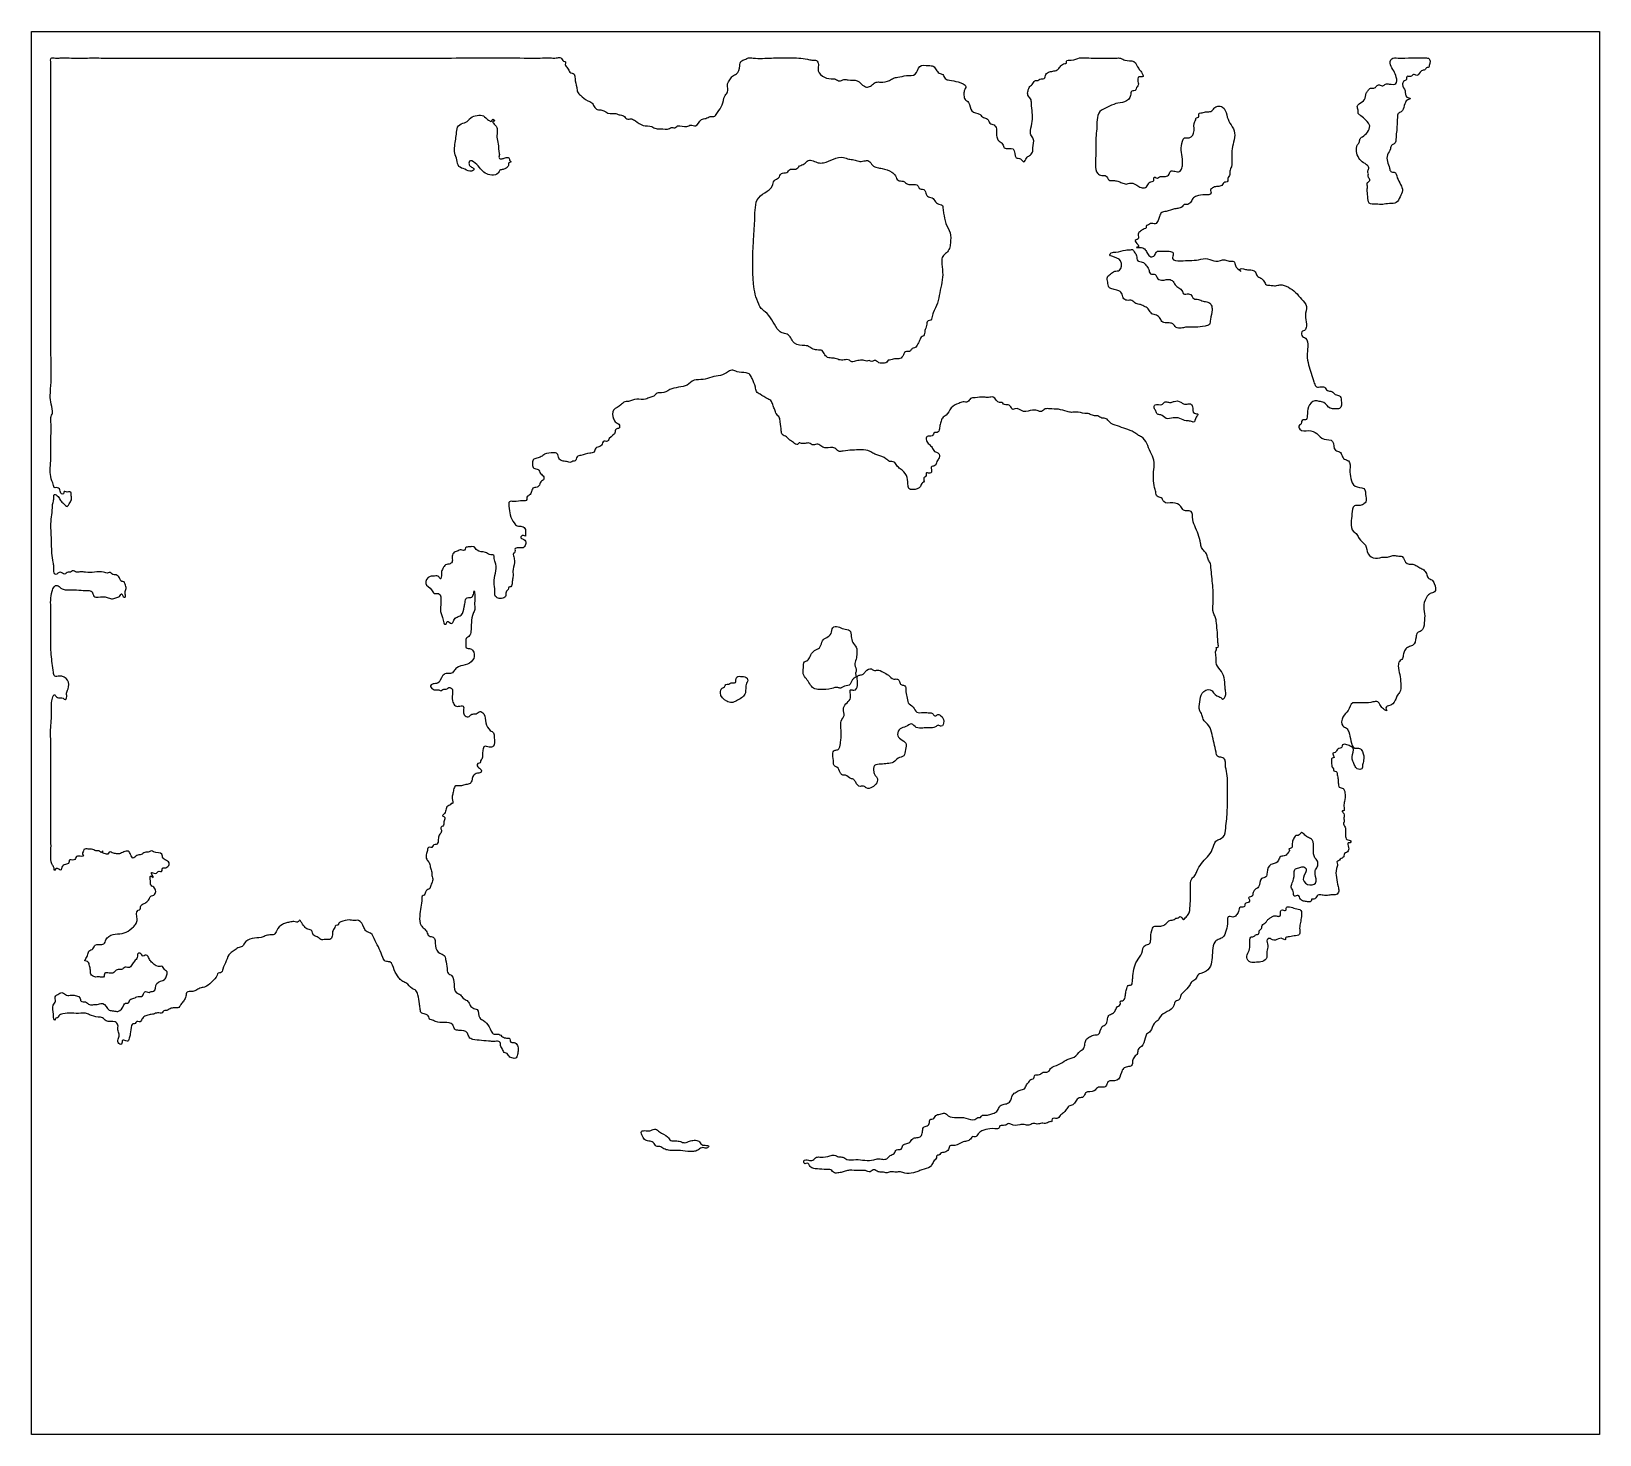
# Model space of a CAD drawing. Header units: millimetres. Extents: x 0 to 1900, y -800 to 900.
import ezdxf

# ---------------------------------------------------------------- set-up
doc = ezdxf.new("R2010")
doc.units = ezdxf.units.MM
doc.layers.get('0').update_dxf_attribs({"linetype": 'CONTINUOUS'})

msp = doc.modelspace()

# ---------------------------------------------------------------- linework, layer by layer
msp.add_lwpolyline([(1900, -800), (0, -800), (0, 900), (1900, 900)], close=True)
for points, knots in [([(972.9, -482.8), (974.5, -483.6), (978.7, -482.6), (983.6, -482.1), (988.6, -479.7), (996, -479.6), (1003.3, -480.4), (1010.5, -479.5), (1016.4, -483), (1020.8, -477.2), (1025.7, -482.5), (1031.2, -481.5), (1036.7, -483.5), (1041.8, -480.8), (1047.4, -482.7), (1053, -480.9), (1060, -484.5), (1066.8, -483.1), (1074.1, -481.5), (1080.1, -477.8), (1088.6, -477.7), (1091.6, -471.4), (1094, -467.5), (1097.1, -465), (1096.2, -461.4), (1099.9, -461.8), (1102, -458.3), (1106.8, -458.2), (1111.9, -455.1), (1111.6, -448.8), (1121.8, -450.6), (1126.8, -445), (1134.7, -444.7), (1138.1, -441.7), (1139.9, -438.4), (1144.7, -440.1), (1147.8, -433), (1156.3, -430), (1164.6, -428.8), (1173, -430), (1172.9, -425.2), (1177.7, -425.6), (1180.9, -425.2), (1184, -422.3), (1189.4, -426.2), (1195.7, -424.9), (1202.9, -423.7), (1208.7, -426.4), (1212.8, -421.9), (1218.8, -424.5), (1224.1, -422.2), (1229.6, -423.7), (1234.1, -420), (1236.7, -421.5), (1236.1, -415.3), (1243.2, -418.6), (1246.2, -413.1), (1250.6, -410.5), (1253.6, -406.4), (1256.6, -401.5), (1264.2, -401), (1266.5, -390.9), (1275.3, -392.2), (1277, -382.5), (1287.2, -386.5), (1291.1, -378.6), (1297.1, -379.2), (1302.7, -379), (1303.8, -369.2), (1317.2, -373.9), (1319.8, -363), (1322.7, -355.9), (1327.6, -354.3), (1334.2, -353.7), (1333.8, -347.1), (1335.7, -341.9), (1341.1, -338.9), (1339.6, -332.7), (1347.3, -329.3), (1349.1, -321.6), (1350.4, -314.4), (1358.2, -311), (1357.8, -302.2), (1365.3, -298.8), (1367.6, -291.9), (1376.4, -287.6), (1384.4, -282.9), (1385.1, -274.1), (1391.8, -273.9), (1391.8, -267.7), (1397.3, -262.6), (1402.6, -257.7), (1405.5, -251), (1411.4, -248.8), (1412.3, -242.6), (1420.1, -240.6), (1428.4, -235.6), (1430.6, -224.6), (1430.8, -213.8), (1432.2, -203.9), (1437.3, -200), (1445.2, -198.1), (1447.7, -188.4), (1449.6, -181), (1448.6, -170.7), (1456, -173.9), (1459.9, -171.2), (1462.8, -166.5), (1463.3, -159.6), (1470.8, -161.8), (1469.7, -156.8), (1472.5, -155.4), (1475.6, -155.6), (1476.1, -152.1), (1473.7, -149.1), (1477.2, -148.5), (1479.7, -147.4), (1480, -143.3), (1482, -139.3), (1489.2, -136.4), (1487.2, -125.6), (1496.7, -125.3), (1497.1, -116.9), (1499.3, -108.7), (1507.5, -108.4), (1511.2, -104.6), (1512.7, -98.5), (1519.7, -99.7), (1522.3, -95), (1524.8, -92.5), (1522.4, -89.9), (1527.3, -89.8), (1527.6, -85.5), (1527.5, -81.1), (1530, -77), (1531.6, -73.8), (1536.2, -75), (1539, -68.3), (1543, -74.5), (1546.8, -76.5), (1554.5, -80.1), (1552.8, -90.7), (1553.3, -100.2), (1558.8, -104.6), (1559.1, -111.6), (1555.3, -115.3), (1555.1, -122.5), (1559.1, -133.7), (1545, -135.3), (1537.9, -125.3), (1547.7, -115.5), (1540, -111), (1535.7, -113.6), (1529.6, -114.4), (1530.3, -123.5), (1528.5, -129.6), (1525.3, -137.2), (1529.5, -141.2), (1528.8, -150.4), (1535.7, -144.3), (1537, -152.5), (1542.6, -154.1), (1546.3, -154.4), (1551.4, -154.7), (1550.3, -150.2), (1554.1, -152.2), (1556.9, -148.8), (1559.2, -145.1), (1565.4, -146.8), (1570.5, -147.1), (1575.6, -145.6), (1581.2, -146.8), (1584.7, -141.6), (1582.5, -134.1), (1581, -125.5), (1580, -115.6), (1583.1, -110.4), (1581.1, -105.8), (1584.5, -104.5), (1587, -101.5), (1590.4, -100.7), (1589.8, -95.7), (1595.1, -94.6), (1597, -89.1), (1593.3, -82.1), (1598.4, -83.7), (1599.5, -79.2), (1592, -80.5), (1592.4, -73.3), (1592.2, -68.2), (1592.2, -63.6), (1588.7, -60.1), (1591.6, -57.2), (1589, -52.6), (1591.9, -49.2), (1586.8, -43.6), (1591.5, -45.7), (1589.7, -37.6), (1591.5, -31.8), (1592.2, -24.4), (1590, -16.2), (1583.4, -16.9), (1583.5, -9.9), (1583.1, -4.7), (1582, -0.2), (1581.3, 4.1), (1577.4, 3.2), (1577.9, 7.2), (1575, 9), (1575.7, 13.9), (1574.1, 20), (1579.3, 19.5), (1577.1, 23.7), (1575.9, 26), (1581.2, 26.3), (1581.8, 31.7), (1588.1, 31.4), (1588.1, 36.2), (1592.3, 36.5), (1596.4, 34.8), (1604.4, 31.2), (1599.2, 22.5), (1600.9, 15.7), (1603.4, 10.6), (1605.3, 5.9), (1613.4, 5.4), (1612.2, 11.5), (1615.2, 18.2), (1613.8, 26.1), (1609.7, 32.5), (1600.7, 30.2), (1598.7, 41.2), (1596.9, 49.5), (1593.7, 56.5), (1586.1, 58.3), (1588, 71.2), (1596.4, 75.7), (1598.4, 87.5), (1606.4, 86.4), (1613.6, 86.7), (1620.9, 86.3), (1628.1, 88.5), (1632.2, 88), (1635.3, 81.5), (1637.7, 79), (1643.1, 76.2), (1641, 78.8), (1641.1, 82.2), (1647.3, 83.2), (1652.6, 87.7), (1653.7, 95.1), (1659.8, 99.8), (1659.1, 110.3), (1658.2, 120.8), (1655.5, 129), (1656.7, 137.6), (1662.1, 139.3), (1661.9, 146), (1664.2, 151), (1667.9, 154.6), (1676, 155.8), (1677.4, 164.1), (1678.2, 172.3), (1686.5, 173.2), (1687.7, 184.1), (1688.5, 194.4), (1685.7, 205.5), (1689.9, 214.7), (1694.3, 219.4), (1702.8, 220.6), (1700.5, 229.7), (1697.3, 236.1), (1691.3, 237.1), (1690.7, 243.4), (1687.1, 247.9), (1682.1, 250.1), (1677.4, 253.3), (1672.6, 254.9), (1664, 254.2), (1663.3, 264.9), (1655, 264), (1649.4, 266), (1644.5, 262.5), (1637.1, 263.8), (1628.4, 260.2), (1617.4, 266), (1618.4, 279), (1608.4, 283.2), (1606.6, 291.2), (1599.5, 294.3), (1598.5, 305.3), (1600.1, 314.5), (1600.4, 326.5), (1608.7, 324.9), (1613.9, 327), (1618.1, 330.6), (1616, 338.5), (1617.1, 348.4), (1601.6, 346.8), (1598.5, 358.6), (1596.8, 368.2), (1598.8, 379.9), (1590, 381.3), (1588, 385.6), (1585.7, 391.6), (1576.7, 391.4), (1579.6, 406.8), (1564.8, 403.9), (1557.9, 413.8), (1547.9, 417.4), (1537, 414.8), (1534.8, 422.8), (1539, 424.3), (1538.6, 427.8), (1540.5, 429.7), (1545.4, 428.5), (1546, 436.8), (1546, 444.7), (1552.9, 453.9), (1560.4, 451.4), (1567.9, 451.1), (1571.5, 442.5), (1579.1, 443), (1587.6, 441.9), (1587.5, 451.5), (1585.8, 459.6), (1579.1, 459.1), (1576.2, 465), (1569.5, 463.6), (1567.2, 470.4), (1560.7, 468.9), (1555.6, 469), (1553.2, 477.8), (1550.3, 485.5), (1547.2, 496.1), (1544.9, 507.1), (1546.8, 517.4), (1546.4, 528.5), (1538.1, 530.3), (1538.5, 537.6), (1542.8, 537.1), (1544.7, 541), (1545.4, 547.1), (1541.9, 555.8), (1547, 567.5), (1538.6, 575.5), (1532.1, 584.2), (1523.1, 590.2), (1514.4, 594.1), (1507.3, 591.3), (1502.1, 592.7), (1495.6, 591.8), (1493.5, 597.6), (1489.6, 601.6), (1484.5, 603.1), (1483.3, 609.6), (1477.5, 611.6), (1471.7, 610.7), (1468.5, 613.1), (1462.5, 612.2), (1467.5, 607.3), (1460.8, 613.1), (1458.5, 615.5), (1457.9, 622.6), (1450.9, 620.8), (1444.4, 624.9), (1434.8, 619), (1425.3, 626.4), (1414.2, 622.7), (1403, 622.4), (1393.7, 622.1), (1380, 622), (1384.9, 631), (1380.2, 634.1), (1374.1, 633.6), (1369.1, 633.7), (1362.2, 634.2), (1361.9, 627.8), (1355.6, 625.9), (1352.3, 630.6), (1349.4, 636), (1346.3, 638.5), (1335.3, 638.2), (1345, 638.7), (1333.7, 647.3), (1342.9, 647.4), (1339.7, 655), (1343.8, 657.7), (1347.2, 660.6), (1351.2, 661.5), (1350.2, 665.6), (1353.9, 665.2), (1356.3, 668.3), (1362.4, 665.3), (1365.2, 671.1), (1366.8, 675.7), (1368.7, 681.4), (1376.8, 681.8), (1383.3, 685), (1390.3, 685.4), (1395, 687.4), (1396.3, 691), (1400.9, 689.6), (1405, 692.3), (1406.6, 698.2), (1412.9, 701.2), (1420, 702.6), (1427.4, 701.4), (1429.9, 704.2), (1427.1, 708.1), (1432.8, 711.6), (1436.6, 712.1), (1443.3, 712.4), (1444.4, 717.9), (1449.1, 716.9), (1449.9, 720.5), (1449.3, 723.2), (1452.8, 725.8), (1451.4, 730.8), (1455.1, 737.5), (1454, 746.9), (1454.5, 758), (1457.2, 768.4), (1458.9, 779.9), (1451.3, 788.7), (1448.1, 798.6), (1445.8, 808.3), (1437.3, 810), (1432.7, 807.2), (1429.7, 802), (1423.4, 803.2), (1419.7, 801.2), (1414.9, 801.4), (1414.1, 799.1), (1414.9, 795.3), (1410.5, 795.8), (1411, 792.7), (1407.4, 788.9), (1410.3, 779.8), (1405.5, 769.5), (1396.3, 772.2), (1393.8, 765.2), (1392.1, 756), (1394.7, 747.2), (1394.9, 739.7), (1394.4, 734.4), (1391.3, 728.9), (1385.7, 730.6), (1378.9, 731.7), (1378.7, 724.7), (1372.2, 723.8), (1367.4, 724.7), (1364.6, 721.6), (1361, 723.6), (1359.7, 723.3), (1360.7, 717.3), (1353.6, 718.9), (1352.9, 711.9), (1346.9, 709.6), (1340.1, 712.7), (1333.8, 717.9), (1326.1, 714.2), (1321.4, 716.6), (1316.2, 718.5), (1310.9, 719.8), (1304.7, 718.6), (1303, 726.3), (1296.7, 724.6), (1289.7, 728.3), (1288.7, 738.4), (1289.5, 749.1), (1289.9, 760.2), (1289.1, 771.2), (1291.3, 782), (1290.6, 792.6), (1293.1, 804.2), (1304.2, 807.7), (1313.4, 813.4), (1324.8, 813.2), (1332.4, 819.8), (1331.8, 828.9), (1338.5, 827.3), (1338.4, 832.2), (1341.9, 834.3), (1340.4, 839), (1340.4, 846.7), (1348.9, 843.2), (1344.8, 851.3), (1340.2, 855.6), (1337.4, 866), (1325.9, 863.3), (1319.9, 868.1), (1312.2, 867.4), (1299.5, 868), (1285.2, 867.1), (1269.2, 868.8), (1263.3, 864.6), (1252.6, 865.5), (1255.1, 860.8), (1250.9, 861.2), (1246.8, 858.6), (1244.1, 853.4), (1238.9, 851.8), (1233.6, 851.4), (1228.1, 848.5), (1228.2, 841.4), (1222.5, 843.3), (1219.7, 840), (1215.3, 841.5), (1214, 836.1), (1209, 833.5), (1207.4, 828), (1206.4, 822.3), (1211.4, 818.5), (1211.7, 806.8), (1214.3, 794.4), (1210.5, 782), (1210.2, 774.5), (1216, 768.5), (1212.9, 760.8), (1213.6, 753.3), (1209.2, 749.1), (1205.3, 747.6), (1202.7, 739.3), (1198.8, 746.9), (1189.9, 745.3), (1193.4, 762.3), (1177.6, 755.4), (1177.6, 764.2), (1172.2, 766.6), (1169.6, 770.8), (1169, 776.5), (1169.9, 782), (1166.8, 787.5), (1160.5, 787.7), (1159.3, 795), (1152.8, 794.8), (1148.8, 801.8), (1136.4, 800.9), (1138.2, 813.7), (1130.4, 817), (1129.8, 822.6), (1129.6, 828.1), (1134.7, 835.1), (1121.9, 839.3), (1114.5, 840.5), (1106.3, 841.8), (1104.9, 848.7), (1099.3, 848.7), (1096.1, 853.5), (1093, 858.5), (1085.2, 858.4), (1074.7, 860.4), (1072.5, 845.2), (1059.8, 847.3), (1051.4, 844.3), (1044.3, 843.8), (1038.3, 839), (1030.7, 838.2), (1023.4, 839.1), (1019, 835.5), (1014.3, 831.9), (1007.4, 833.3), (1001.3, 842.4), (991.2, 840.2), (984.4, 842.8), (978.9, 838.4), (974.4, 842.9), (967, 842.2), (957.7, 844.7), (951.8, 852.7), (954.4, 859.9), (951.8, 866), (945.5, 864.7), (938.6, 867), (929.7, 867.9), (915, 867.6), (896.3, 868.2), (880.7, 866.6), (868.4, 868.6), (864.9, 865.5), (858.8, 864.5), (858.1, 856.2), (856.9, 848.7), (848.7, 846.3), (846.7, 841.3), (842.7, 836.8), (843.9, 831.3), (843.5, 825.2), (838.2, 820.4), (838.5, 810.1), (831.8, 803.7), (828.6, 796.3), (822.1, 797.4), (817.5, 794.1), (809.3, 794), (807.5, 783.2), (798.4, 787.7), (792.9, 782.3), (783.7, 788.2), (779.7, 782.1), (775.4, 784.2), (771, 780.3), (764.1, 782.5), (756.6, 781.4), (750.5, 786.3), (740.6, 784.6), (733.2, 790.5), (727.3, 794.7), (720.9, 792.7), (717.9, 798.5), (711.9, 798.6), (707, 801.3), (698.9, 799.1), (693.4, 805.5), (685.3, 804.4), (681.5, 809), (679.7, 814.2), (671.8, 816.2), (666.6, 821.3), (661.2, 826.3), (660.7, 834.2), (658.2, 840.5), (658.9, 849.1), (651.4, 849.6), (650.5, 856), (645.8, 858.3), (647.9, 863.6), (643.3, 863.5), (642.3, 869.4), (635.5, 867.3), (628.6, 868), (615.5, 867.6), (589.9, 867.8), (553.4, 867.8), (494.4, 867.7), (420.9, 867.7), (332.7, 867.7), (259.1, 867.7), (200.3, 867.7), (156.2, 867.7), (119.4, 867.7), (90, 867.7), (67.8, 867.8), (49.7, 867.5), (36.3, 868.1), (29.8, 867.2), (22.4, 869.2), (23.9, 861.3), (23.4, 855), (23.7, 841.4), (23.5, 823.4), (23.6, 801.2), (23.6, 771.9), (23.6, 735.1), (23.6, 691), (23.5, 632.1), (23.8, 573.3), (23.2, 514.5), (24.8, 477.6), (21.8, 452), (27.1, 439), (22.9, 432.4), (24.7, 421.1), (22.9, 404.6), (24.4, 382.9), (21.4, 363.3), (26, 353.4), (27.3, 346.8), (31.5, 347.7), (35.5, 345.2), (34.9, 339.3), (39.6, 339), (39, 344), (42.3, 341.4), (44.7, 342.4), (48.5, 342.1), (47.9, 337.9), (49.6, 333.2), (46.4, 329.3), (43.7, 322.5), (39.1, 328.2), (34.9, 331.5), (33.3, 336.3), (26.5, 341.2), (27.7, 332.8), (25.6, 328.4), (25.4, 320.8), (24.5, 311.8), (23.2, 300.8), (24.7, 286.1), (24.3, 271.4), (26, 258.6), (27.7, 251.5), (26.4, 245.6), (29.6, 239.9), (34.7, 247.2), (40.7, 240.1), (43.4, 246.1), (47.8, 243.9), (50.3, 248.2), (54.7, 243.4), (60.1, 246.2), (70.9, 242.6), (82.1, 247.2), (92.1, 243.1), (95.8, 245.4), (98.1, 241.3), (103.4, 242.3), (107.1, 238.4), (108.1, 232.9), (112.7, 233.7), (113.6, 229.2), (115.8, 225), (112.3, 220.4), (115.5, 214.1), (110.8, 214.8), (109.1, 221), (107.5, 214.1), (102.2, 214.4), (97.3, 211.6), (90, 215.7), (83.2, 214.5), (74.7, 214.6), (74.6, 222.3), (68.3, 222.7), (61.2, 222.5), (52.1, 224), (42.6, 223), (35.8, 224.7), (31.3, 230.1), (27.1, 227.4), (22.8, 216.2), (23.8, 200.3), (23.6, 178), (23.2, 156), (24.6, 137.6), (26.5, 125.6), (27.6, 117.6), (36.2, 120.1), (45.6, 115.2), (45.8, 104.9), (41.9, 98.2), (43.6, 93.7), (41.3, 89.8), (37.5, 93.2), (33.9, 92.4), (30.4, 93.2), (27.5, 98.2), (24.2, 89.3), (24.2, 81.7), (24.9, 70.2), (22.8, 55.8), (23.8, 37.3), (23.4, 7.9), (23.7, -28.9), (23.2, -65.6), (24.1, -91.4), (22.9, -104.2), (25.7, -110.5), (27.7, -113.2), (27.6, -118.2), (28.9, -114.3), (32.8, -113.7), (36.3, -117.9), (36.5, -112.1), (39.1, -109.7), (43.2, -108.8), (45.9, -107.5), (45.1, -102.1), (52.8, -105.9), (53.9, -98), (59.6, -99.8), (64.2, -99.3), (60.9, -95.9), (63.1, -94.3), (63.4, -89.7), (69.4, -90.9), (74.2, -90.6), (78.6, -93.3), (82.2, -92), (85.2, -96.3), (86.7, -91.1), (86.5, -96.5), (89.6, -96), (92.9, -97.6), (93.7, -93.4), (97.8, -95), (101.7, -96.2), (107.1, -96.9), (111.6, -93.9), (118.2, -92.1), (120.1, -97.1), (123.1, -103.8), (127.6, -97), (133.2, -98.1), (137.1, -93.8), (142.1, -94.9), (145.4, -92.1), (150.1, -96.4), (159.6, -93.6), (158.1, -102.4), (166, -105.2), (168.1, -108.9), (164.1, -113.9), (159.5, -112.8), (158.1, -114.8), (158.6, -118.5), (153.1, -116.4), (151.4, -122.5), (142.8, -115.8), (150.2, -128.6), (143, -120.3), (144.5, -129.9), (143.8, -135), (150.2, -137.2), (151.3, -143.7), (148.1, -147.2), (144.2, -147), (143, -151.3), (140, -154.9), (135.7, -157.1), (131.4, -159), (132.6, -164), (125.8, -165.2), (128.9, -173.9), (127.4, -181.3), (122.3, -185.8), (115.4, -192.6), (104.6, -193.2), (95.1, -194.6), (90, -200.2), (88.2, -208.7), (76.6, -204), (75.7, -212.1), (68.6, -213.4), (68.8, -219.7), (65.8, -223.6), (64, -226.3), (70, -226.8), (70.1, -232.1), (72.1, -237.2), (71, -242.6), (77.1, -246.3), (82.1, -244.9), (89, -247.3), (87.4, -239.5), (94.7, -241.3), (100.1, -241.2), (103.6, -235.3), (109.6, -237.9), (113.2, -232.5), (119.6, -235.4), (122.7, -229.4), (125.7, -225.4), (129.1, -221.6), (127.9, -217.5), (132.7, -215.3), (134.8, -222.3), (137.7, -218.4), (141.6, -219.8), (142.8, -224.8), (147.6, -229.6), (153.9, -234.6), (159.3, -231.9), (160.5, -237.1), (165.8, -238.5), (163.8, -244.5), (161.4, -250.7), (148.8, -250.5), (151.6, -263.6), (145, -262.8), (142, -265.4), (136.3, -260.9), (135.6, -270.6), (128.8, -268), (124.7, -272), (118.4, -271.8), (118.4, -278.5), (113.6, -276.8), (110.8, -281.9), (107, -288.7), (99.3, -286.3), (92.1, -286.7), (88.9, -275.5), (81.1, -279), (75.8, -278.8), (70.1, -280.2), (66.1, -274.6), (59, -276.5), (59.7, -269.3), (52.5, -267.8), (48.6, -267.1), (42.5, -268.8), (37.8, -263.3), (33.5, -265.9), (27.5, -269.2), (30.3, -275.2), (24.3, -280.9), (27.5, -289.3), (26.4, -294.7), (28.9, -299.6), (29.1, -294.4), (32.3, -295.7), (33.2, -291.3), (40, -289.5), (48.9, -289.1), (58, -290.1), (65.8, -288.8), (72, -292.2), (78.9, -294.2), (86.7, -294.3), (91.3, -301.3), (100.3, -297.8), (106, -303.5), (103.7, -309.9), (107.5, -314.7), (105.4, -319.4), (103.8, -325.4), (110.2, -329.1), (109.4, -319.6), (116.9, -325.3), (118.7, -319.8), (120.5, -312.9), (120.1, -306.9), (122.6, -301.7), (126.1, -302.7), (127.3, -298.6), (131.8, -301.1), (133.9, -296.4), (137, -293), (142.6, -291), (148, -291), (152.6, -288.1), (158.4, -290.5), (160, -285.9), (164.1, -286.9), (167.8, -283.5), (173.2, -282.7), (179.3, -283.5), (181.6, -277.4), (185.1, -273.9), (187.7, -269.4), (187.5, -262.6), (194.4, -263.6), (199.5, -262.1), (204.1, -258.8), (211.7, -258), (218.3, -252), (224.3, -246.2), (225.8, -240.4), (230.9, -241.1), (231.8, -233.8), (236.7, -226.4), (238.9, -217), (246.1, -213.9), (249.7, -209.6), (256.4, -209.5), (258.2, -202.8), (267.3, -198.1), (276.9, -198.5), (283.3, -195.9), (288.6, -194.1), (294.6, -195.1), (298.1, -187.1), (302.4, -182.4), (308.9, -179.7), (314.2, -179.1), (318.5, -177.8), (322.7, -179.9), (324.5, -177.3), (325.6, -176.2), (328.2, -181.6), (330.6, -184.4), (334.7, -188.5), (340.9, -188.1), (340.3, -195.9), (346.9, -196.1), (350.4, -201.3), (355.9, -199.6), (362.1, -201.1), (365.1, -196.1), (364.3, -190.1), (367.3, -186.6), (368.4, -182.4), (372.7, -183.6), (371.8, -180), (377.8, -177.8), (383.5, -175.6), (390.7, -177.6), (398.8, -175.8), (402.1, -184), (405.2, -190.9), (413.2, -192.4), (416.3, -202.2), (421.9, -211.5), (424.9, -219.9), (428.1, -227.3), (437, -226.3), (439.2, -237.8), (444.1, -244.9), (448.5, -250.9), (456.1, -252.7), (459.4, -259.6), (466.5, -261.3), (469, -269), (469.7, -276.3), (471, -283.1), (471.3, -289.8), (477.3, -290.1), (481.6, -292.5), (481.8, -297.1), (485.6, -297.1), (491.4, -301.1), (500.1, -300.9), (510.9, -300.5), (512.1, -309.8), (520, -310.6), (528.4, -310.5), (529.9, -319.4), (536.1, -322.1), (545.5, -322.3), (554.6, -323.5), (561.5, -323.7), (568.6, -323), (567.9, -328.7), (571.1, -333.3), (572.5, -337.9), (577, -337.8), (578.1, -341.8), (581.8, -344), (588.6, -344.7), (589.1, -337.8), (590.3, -332.9), (588.5, -326.7), (585.1, -324.3), (580.2, -325.4), (580.1, -321.8), (579.1, -319.4), (574.5, -319.7), (570.7, -318.5), (566.8, -313.8), (559.8, -316.1), (556.1, -309.5), (553.1, -302.1), (547.8, -298.2), (540.7, -295), (543.1, -284.3), (534.1, -283.8), (530.9, -278.7), (528.4, -273.7), (522.7, -272.1), (520.6, -266.6), (512.4, -264.6), (512.1, -254.5), (511.8, -244.1), (503.8, -241.5), (503.8, -233.1), (502.1, -226.7), (501, -218.6), (492.5, -216.9), (488.5, -208.6), (490, -196.3), (480.9, -197), (479.4, -190.5), (475.8, -186.8), (470.5, -182.2), (470, -171.7), (472.2, -161), (473.1, -153.6), (472.7, -147), (477.5, -146.6), (477.1, -140.4), (483.7, -139), (483.8, -133.1), (487.6, -128), (484.6, -122.7), (485.4, -117.1), (482.9, -112.2), (482.7, -106.5), (478.3, -103.5), (477.7, -97.1), (480.2, -93.5), (480, -89.2), (482.3, -87.9), (485.5, -89.5), (486.7, -84.6), (492.5, -86.1), (493.1, -78.6), (493.3, -73.7), (498.8, -69.4), (494.4, -64), (499.2, -63), (499.6, -60.3), (499.7, -57.5), (500.7, -55.7), (501.7, -52), (496.2, -50.1), (501.8, -47.9), (501.9, -41.8), (504.2, -37.6), (508.3, -37.3), (508.1, -34.9), (511.8, -36.5), (509.1, -28.4), (510.7, -24.5), (511.3, -18.9), (513.4, -12.8), (520, -14.8), (524.8, -12.2), (530.9, -12.4), (534, -8.2), (534.3, -2.3), (538.6, 1.6), (545.8, 1.3), (545.3, 6.8), (539.4, 9), (540.4, 13.6), (544.8, 13), (543.6, 16.6), (546.8, 18.5), (546.4, 24.1), (546.9, 29), (548.3, 35.5), (554.7, 32), (562.3, 33.7), (560.6, 42.7), (560.7, 50.9), (554, 53.3), (549.7, 62.2), (550.5, 71.6), (543.3, 77.9), (539.3, 72), (533.1, 74.1), (529.6, 67.8), (523.5, 71.7), (523.5, 77), (524.3, 84.4), (517.3, 81.6), (512.3, 83.1), (509.2, 90.9), (510.5, 97.7), (510.4, 104.5), (505.2, 105.5), (503.7, 102.1), (498.5, 104.1), (496.7, 100.4), (492.6, 103.3), (488.4, 101), (481.7, 106.5), (486.4, 110.2), (494.6, 109), (496.5, 118.6), (502, 122.8), (508.3, 121.1), (512.2, 124.8), (515.9, 130.9), (526.1, 132), (535.9, 137.1), (537.8, 146.5), (532.6, 153.1), (525.6, 151.7), (526.8, 159.4), (525.4, 165), (531.8, 167.4), (532.9, 174.8), (532.9, 183.9), (534, 193.3), (537.8, 199.3), (536.5, 207.5), (537.7, 211.8), (536.5, 225.2), (535.9, 217.3), (533.1, 213.1), (525.9, 215), (525.6, 207.7), (523.9, 201.2), (523.1, 192.9), (515.6, 190.6), (511.4, 187.7), (510.1, 179.7), (503.5, 187.4), (503.2, 182.2), (499.5, 180.8), (499.2, 189.6), (494.6, 197.1), (496.5, 207.2), (496.4, 220.9), (487.1, 217.8), (484.9, 225.9), (474.3, 229.6), (481, 240.7), (488.6, 239.6), (493, 241.4), (495.9, 235.2), (497, 240.5), (496.3, 244.2), (498.5, 249.6), (501.2, 254.3), (508, 254.6), (510.7, 257.7), (509.2, 264.2), (511.7, 269.9), (516.5, 269.6), (519.2, 272.7), (522, 271), (525.2, 271.1), (525.7, 275.8), (530.8, 275), (536.9, 276.7), (540.5, 268.3), (549, 270.8), (554.6, 265.4), (561.5, 266.5), (560.3, 259.3), (564.3, 253.2), (562.2, 243.3), (559.8, 232.7), (561.9, 223.8), (561.1, 215.8), (565.3, 212.9), (571.3, 212.7), (575.9, 215.9), (574.3, 221.7), (578.1, 223.5), (577.7, 227.6), (581.3, 226.6), (582.7, 230.4), (582.4, 234.9), (584, 240.2), (582.9, 247.6), (585.4, 254.6), (585.3, 261.8), (582.8, 266.8), (586.6, 269.3), (585, 273.8), (590.1, 274.7), (596.6, 273.6), (598.9, 278), (599.7, 284.3), (590.5, 285.8), (595.2, 290.9), (599.1, 287.3), (598.3, 292.5), (599.6, 296.8), (594.6, 301.3), (588.2, 299.8), (583.7, 305.9), (579.4, 314), (579, 322.6), (577.9, 331.5), (587.2, 329.6), (593.2, 332.1), (600.7, 330.9), (599.9, 336.3), (603.1, 337.8), (606.1, 340.7), (606.8, 347.8), (613.1, 346.9), (616.1, 350.6), (616.6, 354.9), (620.7, 355.6), (621.9, 361.1), (616.1, 363.9), (614.9, 370.3), (607.8, 370), (606.9, 375.4), (607.1, 381.7), (612.4, 383), (618, 384.4), (622.8, 389.4), (630.6, 389.2), (638, 389.6), (638.5, 382.2), (642.8, 379.1), (648.4, 379.4), (653, 377), (656, 379.6), (660.4, 378.9), (660, 386.2), (668.1, 386), (674, 389.3), (682.8, 389.1), (682.5, 396.3), (689.6, 396.3), (691.6, 400.3), (693.6, 404.2), (698.3, 402), (700.1, 409.7), (708.5, 411.2), (706.9, 417.8), (710.1, 418.8), (712.9, 419.2), (712.6, 424.5), (708, 425.6), (704.2, 432.2), (702.9, 442.8), (713.8, 445.5), (717.3, 451.7), (725.5, 451.1), (732.8, 456.4), (742.8, 452.5), (749.1, 457.2), (754.3, 457), (757.5, 462.8), (765.8, 460.9), (773, 466.8), (784, 468.9), (795.2, 470.3), (802.2, 479.1), (814, 477.1), (824.1, 482), (835, 482.3), (842.8, 487), (849.8, 490.6), (856.6, 486.1), (864.2, 487.3), (871.1, 484.8), (873.8, 477.3), (877.3, 471.2), (877.7, 463.2), (884.6, 459.3), (890.4, 455.7), (897.4, 452.2), (898.2, 446.3), (901.2, 441.6), (902.1, 436.2), (906.9, 432.4), (907, 425.2), (908.6, 417.7), (909, 410.9), (915.2, 409.4), (918.5, 404.4), (923.2, 402.6), (927.9, 397.7), (930, 402.2), (932.2, 400.6), (937.6, 400.5), (942.6, 402.3), (947.1, 397.5), (953.2, 401.3), (957.5, 396.5), (964.1, 394.5), (972.7, 397.7), (977.4, 390.4), (985.6, 392.2), (994.3, 392.6), (1005.3, 393.2), (1014.8, 392.5), (1020.4, 388.2), (1027, 386.1), (1034.2, 384.2), (1039.4, 377.9), (1045.9, 379.6), (1048.3, 373.4), (1054, 369.2), (1061.7, 362.3), (1061.7, 353.5), (1062.5, 345.3), (1069.5, 344.3), (1077.4, 346.4), (1078.4, 353), (1082.5, 354.6), (1079.7, 359.5), (1084.8, 360.2), (1083.6, 365.5), (1085.8, 364.9), (1092.8, 364.1), (1087.9, 373.9), (1095.9, 372.5), (1096.7, 379.4), (1100.4, 383), (1100.2, 389.9), (1093.3, 390.2), (1091.6, 396.3), (1087.5, 399.8), (1083.7, 403.8), (1083.9, 411), (1092.6, 408), (1093, 415), (1097.6, 413.5), (1100, 416.5), (1100.3, 421.3), (1102, 426.4), (1102.9, 432.2), (1110.6, 435.2), (1113.2, 445.1), (1121.9, 448.5), (1128.6, 451.8), (1134.9, 449.9), (1137.3, 456.2), (1145.4, 456), (1152.4, 457.4), (1159.6, 456), (1167.7, 458.8), (1169.7, 449), (1176, 451.1), (1178.2, 446.9), (1183.6, 448.4), (1187.1, 445.2), (1188.6, 441.1), (1194.5, 445.1), (1202, 436.8), (1211.1, 441.9), (1218.3, 440.9), (1224.4, 438.2), (1227.8, 443.6), (1235.5, 442.2), (1244.3, 442.8), (1253.1, 440), (1260.3, 438), (1267.3, 439.6), (1274.6, 436.9), (1281.8, 437.2), (1286.5, 433.6), (1292.4, 435.1), (1296.7, 430.5), (1302.8, 432), (1307, 424.4), (1315.9, 422.2), (1325.9, 418.4), (1334.7, 415.5), (1340.2, 411), (1350.3, 407), (1353.6, 393.3), (1361.1, 380.7), (1359.3, 365.6), (1358.9, 352.3), (1362.5, 342.4), (1362.9, 335.5), (1369.7, 336.1), (1372.2, 327.1), (1383.2, 330), (1392.3, 327), (1395.1, 318.7), (1401.4, 319.8), (1407, 318.1), (1406.2, 309.1), (1409.2, 300.9), (1414, 290.8), (1416.3, 281.9), (1417.3, 274.5), (1420.8, 270.3), (1424.9, 266.2), (1425, 260.2), (1428.6, 256.4), (1429.6, 244.8), (1431.4, 228.7), (1432.5, 210.7), (1430.5, 197), (1434.7, 191.1), (1436.2, 180.1), (1437.4, 169.5), (1437.2, 159.1), (1438.6, 155.7), (1437.4, 152.9), (1434.6, 154.1), (1436.6, 151.6), (1434.1, 148.9), (1436, 142.3), (1433.9, 132.2), (1442.8, 125.1), (1446.3, 114.3), (1445.9, 105.1), (1447.5, 97.8), (1446.3, 93.7), (1443.4, 90.1), (1440.5, 94.2), (1434.1, 94), (1429.5, 106), (1416.5, 98.9), (1415.8, 88), (1413.7, 78.4), (1418.6, 72.4), (1419.1, 64.7), (1428.1, 59.4), (1430.5, 48.2), (1432.9, 37.5), (1434.9, 29), (1436.3, 21), (1442.7, 20.7), (1446.9, 17.6), (1446.3, 9.5), (1449.9, -2.6), (1448.8, -21.3), (1449.2, -39.5), (1448.4, -54.3), (1446.8, -64.7), (1446.1, -77.7), (1433.3, -79.2), (1431.6, -91.9), (1424.9, -99.9), (1417.1, -107.9), (1412.4, -115.8), (1410.2, -123), (1403.4, -127.4), (1405, -141.8), (1404.1, -155.1), (1403.3, -169.4), (1398.6, -172.9), (1395.9, -176.9), (1393.9, -174), (1391.5, -171.4), (1389.6, -174.7), (1386.5, -173.7), (1384.2, -177.1), (1378.8, -176.3), (1375.4, -180.5), (1371.3, -183.7), (1365.7, -184.2), (1359.4, -183.4), (1356.6, -191.5), (1356.1, -197.8), (1356, -206.2), (1346.6, -206.3), (1346.4, -217.6), (1338.9, -225.7), (1335.2, -235.8), (1334.4, -245.4), (1333.9, -251.3), (1333.4, -255.7), (1328.5, -255), (1327.1, -259.4), (1325.6, -264.7), (1325.4, -270.1), (1323.4, -274.8), (1318.6, -274.2), (1319.8, -277.9), (1318.8, -280.3), (1314.8, -281.5), (1313.5, -286.7), (1310.3, -290.1), (1304.6, -291.6), (1303.7, -297.6), (1302.7, -303.7), (1294.6, -305), (1295.4, -316.7), (1286.6, -315.3), (1282, -318.4), (1277.5, -320.7), (1276.2, -326.4), (1275.8, -332.7), (1269.2, -335.3), (1265.4, -342.7), (1258.3, -344), (1252.1, -347), (1245, -352.6), (1235.1, -354), (1232.3, -361.8), (1225.2, -359.8), (1222, -365.1), (1214.2, -362.8), (1215.5, -369.4), (1210.3, -369.2), (1209, -373.1), (1205.1, -375.5), (1203.9, -382), (1197.5, -382.1), (1193.3, -385.1), (1188.2, -387.8), (1187.6, -393.9), (1184.3, -398.6), (1178.6, -399.7), (1173.2, -400.7), (1171.4, -406.7), (1167.9, -410.2), (1162.1, -411.6), (1157.5, -413.8), (1151, -412), (1150.3, -416.5), (1146.9, -414.8), (1141.5, -421), (1132.1, -415.3), (1121.3, -416), (1111.7, -415.8), (1106.7, -409.3), (1101, -412.1), (1094.8, -412.4), (1093.9, -418.4), (1089.1, -417.2), (1087.9, -421.2), (1087.8, -426.2), (1080.4, -426.1), (1079.7, -432.1), (1079.1, -437.9), (1074.6, -440.8), (1068.1, -439.6), (1065.6, -445.4), (1060.9, -447.5), (1054.9, -448.2), (1055.1, -455.6), (1047.1, -453.6), (1046.1, -460.5), (1039.9, -461.2), (1036.8, -466.6), (1031, -466.6), (1026, -465.2), (1019, -467.7), (1009.7, -468.1), (999.1, -465.9), (989.1, -468.5), (983.3, -463.1), (977.7, -464.1), (972.9, -460.7), (965.6, -462.7), (958.7, -464.7), (950.6, -462.8), (947, -468.9), (941.7, -467.5), (935.5, -466.4), (935.7, -471.9), (938.3, -471.9), (941.7, -470.6), (942.7, -475.1), (946.6, -477.9), (954.2, -477.8), (961.1, -479.3), (969.2, -478), (971.3, -482.1), (972.9, -482.8)], [0, 0, 0, 0, 0.551565, 1.103131, 1.654696, 2.206261, 3.309392, 3.860957, 4.412522, 4.964087, 5.515653, 6.067218, 6.618783, 7.170348, 7.721914, 8.273479, 8.825044, 9.928175, 10.47974, 11.031305, 12.134436, 12.686001, 13.237566, 13.513349, 13.789131, 14.064914, 14.340697, 14.892262, 15.443827, 15.995392, 16.546958, 17.650088, 18.201653, 18.753219, 19.029001, 19.304784, 19.856349, 20.95948, 22.06261, 22.614175, 22.889958, 23.165741, 23.717306, 23.993089, 24.268871, 25.372002, 25.923567, 26.475132, 27.026698, 27.578263, 28.129828, 28.681393, 29.232959, 29.508741, 29.784524, 30.336089, 30.887654, 31.43922, 31.990785, 32.54235, 33.093915, 34.197046, 34.748611, 35.300176, 36.403307, 36.954872, 37.506437, 38.058003, 38.609568, 39.712698, 40.815829, 41.367394, 41.918959, 42.470525, 43.02209, 43.573655, 44.12522, 44.676786, 45.228351, 46.331481, 46.883047, 47.434612, 48.537742, 49.089308, 49.640873, 50.744003, 51.847134, 52.398699, 52.950264, 53.50183, 54.053395, 55.156526, 55.708091, 56.259656, 56.811221, 57.362787, 58.465917, 59.569048, 60.672178, 61.775309, 62.326874, 62.878439, 63.98157, 65.0847, 65.636265, 66.187831, 66.739396, 67.290961, 67.842526, 68.394092, 68.669874, 68.945657, 69.22144, 69.497222, 69.773005, 70.048787, 70.32457, 70.600353, 71.151918, 71.703483, 72.806614, 73.358179, 73.909744, 75.012875, 75.56444, 76.116005, 76.66757, 77.219136, 77.770701, 78.046484, 78.322266, 78.598049, 78.873831, 79.425397, 79.976962, 80.252745, 80.528527, 81.080093, 81.631658, 82.183223, 82.734788, 83.837919, 84.941049, 85.492615, 86.04418, 86.595745, 87.14731, 88.250441, 89.353571, 90.456702, 91.559832, 92.111398, 92.662963, 93.214528, 93.766093, 94.869224, 95.420789, 95.972354, 96.52392, 97.075485, 97.62705, 98.178615, 98.730181, 99.005963, 99.281746, 99.557529, 99.833311, 100.384876, 100.936442, 101.488007, 102.039572, 102.591137, 103.142703, 103.694268, 104.797398, 105.900529, 106.452094, 106.727877, 107.00366, 107.555225, 107.831007, 108.10679, 108.658355, 109.209921, 109.761486, 110.037268, 110.313051, 110.864616, 111.416182, 111.967747, 112.519312, 112.795095, 113.070877, 113.622443, 114.174008, 114.44979, 114.725573, 115.277138, 115.828704, 116.931834, 117.483399, 118.034965, 118.58653, 119.138095, 119.68966, 119.965443, 120.241226, 120.517008, 120.792791, 121.344356, 121.895921, 122.171704, 122.447487, 122.723269, 122.999052, 123.550617, 124.102182, 124.377965, 124.653748, 125.205313, 125.756878, 126.860009, 127.411574, 127.963139, 128.514704, 129.06627, 129.617835, 130.1694, 131.272531, 131.824096, 132.375661, 133.478792, 134.581922, 135.133488, 135.685053, 136.788183, 137.891314, 138.994444, 139.54601, 140.097575, 141.200705, 141.752271, 142.303836, 142.855401, 143.406966, 143.682749, 143.958532, 144.234314, 144.510097, 145.613227, 146.164793, 146.716358, 147.819488, 148.922619, 150.025749, 150.577315, 151.12888, 151.680445, 152.23201, 152.783576, 153.335141, 154.438271, 154.989837, 155.541402, 156.644532, 157.747663, 158.850793, 159.953924, 160.505489, 161.057055, 162.160185, 162.71175, 163.263316, 163.814881, 164.366446, 164.918011, 165.469577, 166.021142, 166.572707, 167.675838, 168.227403, 168.778968, 169.330533, 169.882099, 170.985229, 172.08836, 173.19149, 174.294621, 174.846186, 175.397751, 176.500882, 177.604012, 178.707143, 179.258708, 179.810273, 180.361838, 180.913404, 182.016534, 183.119665, 184.222795, 185.325926, 186.429056, 186.980622, 187.532187, 188.083752, 188.635317, 189.738448, 190.841578, 191.944709, 193.047839, 194.15097, 194.702535, 194.978318, 195.2541, 195.529883, 195.805666, 196.357231, 197.460361, 198.563492, 199.115057, 199.666622, 200.769753, 201.321318, 201.872883, 202.976014, 203.527579, 204.079144, 204.63071, 205.182275, 205.73384, 206.285405, 206.836971, 207.388536, 208.491666, 209.594797, 210.697927, 211.801058, 212.904189, 213.455754, 214.007319, 214.283102, 214.558884, 215.11045, 216.21358, 217.316711, 218.419841, 219.522972, 220.626102, 221.729233, 222.280798, 222.832363, 223.383928, 223.935494, 224.487059, 225.038624, 225.590189, 226.141755, 226.69332, 227.244885, 227.520668, 227.79645, 228.348016, 228.899581, 229.451146, 230.002711, 230.554277, 231.657407, 232.760538, 233.863668, 234.966799, 236.069929, 237.17306, 237.724625, 238.27619, 238.827755, 239.379321, 239.930886, 240.482451, 241.034017, 241.585582, 242.137147, 242.688712, 243.240278, 243.791843, 244.343408, 244.894973, 245.446539, 245.998104, 246.549669, 246.825452, 247.101234, 247.377017, 247.6528, 248.204365, 248.75593, 249.307495, 249.859061, 250.410626, 251.513756, 252.065322, 252.616887, 252.89267, 253.168452, 253.720017, 254.271583, 254.823148, 255.926278, 256.477844, 256.753626, 257.029409, 257.580974, 258.132539, 258.684105, 259.23567, 259.511453, 259.787235, 260.063018, 260.3388, 260.890366, 261.441931, 262.545061, 263.648192, 264.751322, 265.854453, 266.957584, 268.060714, 269.163845, 269.71541, 270.266975, 270.81854, 271.370106, 271.921671, 272.197453, 272.473236, 272.749019, 273.024801, 273.300584, 273.576367, 274.679497, 275.782628, 276.334193, 276.885758, 277.988889, 279.092019, 279.643584, 280.19515, 280.746715, 281.29828, 281.849845, 282.401411, 282.952976, 283.504541, 283.780324, 284.056106, 284.331889, 284.607672, 285.159237, 285.710802, 286.262367, 286.813933, 287.917063, 288.468628, 289.020194, 289.571759, 290.123324, 290.674889, 291.226455, 291.77802, 292.329585, 293.432716, 294.535846, 295.638977, 296.742107, 297.845238, 298.948368, 300.051499, 301.154629, 302.25776, 303.36089, 304.464021, 305.015586, 305.567151, 305.842934, 306.118717, 306.670282, 307.221847, 307.773412, 308.324978, 308.876543, 309.979673, 311.082804, 311.634369, 312.185934, 313.289065, 315.495326, 316.598456, 317.701587, 318.253152, 318.528935, 318.804718, 319.356283, 319.907848, 320.459413, 321.010979, 321.562544, 322.114109, 322.665674, 322.941457, 323.21724, 323.768805, 324.32037, 324.871935, 325.423501, 325.975066, 326.526631, 328.732892, 329.836023, 330.387588, 330.939153, 332.042284, 332.593849, 333.145414, 333.696979, 334.248545, 334.80011, 335.351675, 336.454806, 337.557936, 338.109501, 338.661067, 339.212632, 339.764197, 340.315762, 340.867328, 341.418893, 341.970458, 342.522023, 343.073589, 344.176719, 345.27985, 345.831415, 346.38298, 346.934546, 347.486111, 348.589241, 349.692372, 350.243937, 350.795502, 351.347068, 351.898633, 352.450198, 353.001763, 354.104894, 355.208024, 356.311155, 357.414285, 357.965851, 358.517416, 359.620546, 360.172112, 360.723677, 361.275242, 361.826807, 362.929938, 364.033068, 364.584634, 365.136199, 365.687764, 366.239329, 367.34246, 368.44559, 368.997156, 369.548721, 370.100286, 370.651851, 371.754982, 372.858113, 375.064374, 377.270635, 377.8222, 378.373765, 378.92533, 379.476896, 380.580026, 381.131591, 381.683157, 382.234722, 382.786287, 383.337852, 383.889418, 384.992548, 386.095679, 386.647244, 387.198809, 387.750374, 388.30194, 389.40507, 389.956635, 390.508201, 391.611331, 392.162896, 392.438679, 392.714462, 393.817592, 394.369157, 394.920723, 396.023853, 397.126984, 397.678549, 398.230114, 398.78168, 399.333245, 399.88481, 400.436375, 401.539506, 402.091071, 402.642636, 403.194202, 403.745767, 404.848897, 405.400463, 405.952028, 407.055158, 407.606724, 408.158289, 408.709854, 409.261419, 409.537202, 409.812985, 410.36455, 410.916115, 411.46768, 412.570811, 414.777072, 419.189594, 423.602116, 432.42716, 441.252204, 450.077248, 454.48977, 458.902292, 463.314814, 465.521075, 467.727336, 469.933597, 471.036728, 471.588293, 472.139858, 472.691424, 473.242989, 474.346119, 476.55238, 478.758642, 480.964903, 485.377425, 489.789947, 494.202469, 503.027513, 507.440035, 511.852557, 514.058818, 515.161948, 515.713514, 516.265079, 518.47134, 520.677601, 522.883862, 523.986992, 524.262775, 524.538558, 525.090123, 525.641688, 525.917471, 526.193253, 526.469036, 526.744819, 527.020601, 527.296384, 527.847949, 528.399514, 528.95108, 529.502645, 530.05421, 530.605775, 531.157341, 531.708906, 532.260471, 532.812037, 533.915167, 535.018298, 536.121428, 538.327689, 539.43082, 539.982385, 540.53395, 541.085515, 541.637081, 542.188646, 542.740211, 543.015994, 543.291776, 543.843342, 544.394907, 544.946472, 547.152733, 547.704298, 547.980081, 548.255864, 548.807429, 549.358994, 549.910559, 550.186342, 550.462125, 551.01369, 551.565255, 552.11682, 552.392603, 552.668386, 553.219951, 553.771516, 554.323081, 554.874647, 555.977777, 556.529342, 557.080908, 557.632473, 558.184038, 559.287169, 560.390299, 560.941865, 561.49343, 562.044995, 562.59656, 564.802821, 567.009082, 569.215343, 571.421604, 572.524735, 573.0763, 573.627865, 574.730996, 575.834126, 576.385692, 576.937257, 577.21304, 577.488822, 578.040387, 578.31617, 578.591953, 579.143518, 580.246648, 581.349779, 582.452909, 584.659171, 586.865432, 591.277954, 595.690476, 597.896737, 598.999867, 599.551432, 599.827215, 600.102998, 600.37878, 600.654563, 601.206128, 601.481911, 601.757693, 602.309259, 602.585041, 602.860824, 603.412389, 603.963954, 604.51552, 604.791302, 605.067085, 605.342868, 605.61865, 606.170215, 606.721781, 607.273346, 607.549129, 607.824911, 608.100694, 608.376476, 608.652259, 608.928042, 609.203824, 609.479607, 610.031172, 610.582737, 611.134303, 611.685868, 612.237433, 612.788999, 613.340564, 613.892129, 614.443694, 614.99526, 615.271042, 615.546825, 616.649955, 617.201521, 617.753086, 618.304651, 618.856216, 619.131999, 619.407782, 619.683564, 619.959347, 620.510912, 621.062477, 621.614043, 622.165608, 622.717173, 623.268738, 623.820304, 624.371869, 624.923434, 625.199217, 625.474999, 626.026565, 626.57813, 627.129695, 627.405478, 627.68126, 628.784391, 629.335956, 629.887521, 630.990652, 632.093782, 633.196913, 633.748478, 634.300043, 635.403174, 635.954739, 636.506304, 637.05787, 637.609435, 637.885218, 638.161, 638.712566, 639.264131, 639.815696, 640.367261, 640.918827, 641.470392, 642.021957, 642.573522, 643.125088, 643.676653, 644.228218, 644.779783, 645.331349, 645.882914, 646.434479, 646.986044, 647.261827, 647.53761, 648.089175, 648.364957, 648.64074, 649.192305, 649.743871, 650.847001, 651.122784, 651.398566, 651.950132, 652.501697, 653.053262, 654.156393, 655.259523, 655.535306, 655.811088, 656.362654, 656.914219, 657.465784, 658.017349, 658.568915, 659.12048, 659.396263, 659.672045, 660.775176, 661.326741, 661.878306, 662.981437, 663.533002, 664.084567, 664.636133, 665.187698, 665.739263, 666.290828, 666.842394, 667.393959, 667.945524, 668.497089, 669.048655, 669.60022, 670.151785, 670.70335, 671.806481, 672.358046, 672.633829, 672.909611, 673.185394, 673.461177, 674.012742, 675.115872, 676.219003, 676.770568, 677.322133, 678.425264, 678.976829, 679.528394, 680.631525, 681.18309, 681.734655, 682.286221, 682.837786, 683.389351, 683.940916, 684.492482, 685.044047, 685.595612, 686.147177, 687.250308, 687.526091, 687.801873, 688.077656, 688.353438, 688.905004, 689.456569, 690.008134, 690.5597, 691.111265, 691.66283, 691.938613, 692.214395, 692.765961, 693.317526, 693.869091, 694.420656, 694.972222, 695.523787, 696.075352, 696.626917, 697.178483, 697.730048, 698.281613, 699.384744, 700.487874, 700.763657, 701.039439, 701.591005, 702.694135, 703.797266, 704.348831, 704.900396, 705.451961, 706.003527, 707.106657, 708.209788, 708.761353, 709.312918, 709.864483, 710.416049, 711.519179, 712.070744, 712.62231, 713.173875, 713.449658, 713.72544, 714.001223, 714.277005, 714.828571, 715.380136, 715.931701, 716.483266, 717.034832, 717.586397, 718.137962, 718.689528, 719.241093, 719.792658, 720.344223, 720.620006, 720.895789, 721.171571, 721.447354, 722.550484, 723.10205, 723.653615, 724.756745, 725.308311, 725.859876, 726.963006, 728.066137, 729.169267, 729.720833, 730.272398, 731.375528, 732.478659, 733.030224, 733.581789, 734.68492, 735.236485, 735.78805, 736.891181, 737.442746, 737.994311, 738.545877, 739.097442, 739.373225, 739.649007, 740.200572, 741.303703, 742.406833, 742.958399, 743.509964, 744.613095, 745.16466, 745.716225, 746.819356, 747.922486, 748.474051, 749.025617, 749.577182, 750.128747, 750.680312, 750.956095, 751.231878, 751.783443, 752.335008, 752.886573, 753.438139, 753.989704, 754.541269, 754.817052, 755.092834, 755.368617, 755.6444, 756.195965, 756.74753, 757.299095, 757.850661, 758.953791, 759.505356, 760.056922, 761.160052, 761.711617, 762.263183, 762.814748, 763.366313, 763.917878, 764.469444, 765.572574, 766.675705, 767.22727, 767.778835, 768.881966, 769.433531, 769.985096, 771.088227, 772.191357, 772.742923, 773.294488, 773.846053, 774.397618, 775.500749, 776.603879, 777.70701, 777.982792, 778.258575, 778.81014, 779.361706, 779.913271, 780.464836, 781.016401, 781.567967, 782.119532, 782.671097, 783.222662, 783.774228, 784.325793, 784.601576, 784.877358, 785.153141, 785.428923, 785.980489, 786.532054, 787.083619, 787.635184, 788.18675, 788.462532, 788.738315, 789.014098, 789.28988, 789.565663, 789.841445, 790.393011, 790.944576, 791.496141, 791.771924, 791.909815, 792.047706, 792.599272, 793.150837, 793.702402, 794.253967, 794.805533, 795.357098, 795.908663, 796.460228, 797.011794, 797.563359, 798.114924, 798.66649, 799.218055, 799.493837, 799.76962, 800.045403, 800.321185, 800.872751, 801.424316, 801.975881, 802.527446, 803.079012, 804.182142, 804.733707, 805.285273, 806.388403, 807.491534, 808.043099, 808.594664, 809.146229, 809.697795, 810.24936, 810.800925, 811.35249, 811.904056, 812.455621, 813.007186, 814.110317, 814.661882, 814.937665, 815.213447, 815.765012, 816.040795, 816.316578, 816.868143, 817.419708, 817.971273, 818.522839, 819.625969, 820.177534, 820.7291, 821.280665, 821.83223, 822.935361, 824.038491, 825.141622, 825.693187, 826.244752, 826.796318, 827.347883, 827.899448, 828.451013, 829.554144, 830.657274, 831.20884, 831.760405, 832.863535, 833.415101, 833.966666, 834.518231, 835.069796, 835.621362, 836.172927, 837.276057, 837.827623, 838.379188, 838.930753, 839.482318, 839.758101, 840.033884, 840.585449, 841.688579, 842.79171, 843.89484, 844.446406, 844.997971, 846.101101, 847.204232, 847.755797, 848.307362, 848.583145, 848.858928, 849.410493, 849.962058, 850.513624, 851.065189, 851.616754, 852.168319, 852.719885, 853.27145, 853.547232, 853.823015, 854.098798, 854.37458, 854.926146, 855.477711, 856.029276, 857.132407, 857.683972, 858.235537, 858.787102, 859.338668, 860.441798, 861.544929, 862.648059, 863.199624, 863.75119, 864.302755, 864.85432, 865.405885, 865.681668, 865.957451, 866.233233, 866.509016, 867.060581, 867.612146, 868.163712, 869.266842, 869.818407, 870.369973, 870.645755, 870.921538, 871.473103, 872.024668, 872.576234, 873.127799, 873.679364, 874.230929, 874.506712, 874.782495, 875.33406, 875.885625, 876.437191, 876.988756, 878.091886, 879.195017, 879.746582, 880.298147, 881.401278, 881.952843, 882.228626, 882.504408, 883.055974, 883.607539, 884.159104, 884.710669, 884.986452, 885.262235, 885.8138, 886.365365, 886.91693, 887.468496, 888.020061, 888.571626, 889.123191, 889.674757, 890.226322, 891.329452, 891.881018, 892.432583, 892.984148, 893.535713, 894.087279, 894.363061, 894.638844, 895.190409, 895.741974, 896.845105, 897.39667, 897.948235, 898.499801, 899.051366, 899.327149, 899.602931, 900.154496, 901.257627, 901.53341, 901.809192, 902.084975, 902.360757, 902.912323, 903.463888, 904.567019, 905.670149, 906.221714, 906.77328, 907.87641, 908.979541, 909.531106, 910.082671, 910.634236, 911.185802, 912.288932, 913.392063, 914.495193, 915.598324, 916.701454, 917.804585, 918.907715, 920.010846, 920.562411, 921.113976, 922.217107, 922.768672, 923.320237, 924.423368, 924.974933, 925.526498, 926.629629, 927.181194, 927.732759, 928.284324, 928.83589, 929.387455, 929.93902, 931.042151, 931.593716, 932.145281, 932.696847, 933.248412, 933.799977, 934.07576, 934.351542, 934.903108, 935.454673, 936.006238, 936.557803, 937.109369, 937.660934, 938.764064, 939.31563, 939.867195, 940.970325, 942.073456, 943.176586, 943.728152, 944.279717, 945.382847, 945.934413, 946.485978, 947.037543, 947.589108, 948.692239, 949.795369, 950.346935, 950.8985, 952.00163, 952.553196, 952.828978, 953.104761, 953.656326, 953.932109, 954.207891, 954.759457, 955.311022, 955.862587, 956.414153, 956.965718, 957.517283, 958.068848, 958.620414, 959.171979, 959.723544, 960.275109, 960.826675, 961.37824, 961.654022, 961.929805, 962.48137, 963.032936, 963.584501, 964.136066, 965.239197, 966.342327, 966.893892, 967.445458, 967.997023, 968.548588, 969.651719, 970.203284, 970.754849, 971.85798, 972.133762, 972.409545, 972.96111, 973.512675, 973.788458, 974.064241, 975.167371, 976.270502, 976.822067, 977.373632, 977.925197, 978.476763, 979.579893, 980.683024, 981.234589, 981.786154, 982.889285, 983.44085, 983.992415, 984.543981, 985.095546, 985.647111, 986.198676, 987.301807, 988.404937, 989.508068, 990.059633, 990.611198, 992.817459, 993.92059, 995.02372, 997.229981, 997.781547, 998.333112, 998.884677, 999.436242, 1000.539373, 1001.642503, 1002.194069, 1002.745634, 1003.297199, 1003.848764, 1004.951895, 1006.055025, 1007.158156, 1007.709721, 1008.261286, 1008.812852, 1009.364417, 1009.915982, 1010.467548, 1012.673809, 1014.88007, 1015.9832, 1016.534765, 1017.086331, 1019.292592, 1019.844157, 1020.119939, 1020.395722, 1020.533613, 1020.671505, 1020.947287, 1021.498853, 1022.601983, 1023.705114, 1024.808244, 1025.911375, 1026.46294, 1027.014505, 1027.290288, 1027.56607, 1028.117636, 1029.220766, 1030.323897, 1031.427027, 1032.530158, 1033.081723, 1033.633288, 1034.736419, 1035.839549, 1036.94268, 1038.04581, 1038.597376, 1039.148941, 1039.700506, 1040.252071, 1041.355202, 1043.561463, 1045.767724, 1046.870854, 1047.973985, 1049.077115, 1050.180246, 1051.283376, 1052.386507, 1053.489637, 1054.592768, 1055.144333, 1055.695898, 1056.799029, 1059.00529, 1060.10842, 1060.659986, 1060.935768, 1061.211551, 1061.487334, 1061.763116, 1062.038899, 1062.314682, 1062.866247, 1063.417812, 1063.969377, 1064.520943, 1065.072508, 1065.624073, 1066.727204, 1067.278769, 1067.830334, 1068.933465, 1070.036595, 1071.139726, 1072.242856, 1072.794421, 1073.070204, 1073.345987, 1073.897552, 1074.449117, 1075.000682, 1075.552248, 1075.82803, 1076.103813, 1076.379596, 1076.655378, 1077.206943, 1077.758509, 1078.310074, 1078.861639, 1079.413204, 1079.96477, 1081.0679, 1081.619465, 1082.171031, 1082.722596, 1083.274161, 1083.825726, 1084.377292, 1085.480422, 1086.031987, 1086.583553, 1087.686683, 1088.789814, 1089.341379, 1089.892944, 1090.44451, 1090.996075, 1091.54764, 1091.823423, 1092.099205, 1092.650771, 1093.202336, 1093.753901, 1094.305466, 1094.857032, 1095.408597, 1095.960162, 1096.511727, 1097.063293, 1097.614858, 1098.166423, 1098.717988, 1099.269554, 1099.821119, 1100.096901, 1100.372684, 1100.924249, 1102.02738, 1103.13051, 1104.233641, 1104.785206, 1105.336771, 1105.888337, 1106.439902, 1106.715685, 1106.991467, 1107.543032, 1108.094598, 1108.646163, 1109.197728, 1109.749293, 1110.300859, 1110.852424, 1111.403989, 1111.955554, 1112.50712, 1113.058685, 1113.61025, 1114.161815, 1114.713381, 1115.264946, 1115.816511, 1116.368077, 1117.471207, 1118.574338, 1119.677468, 1120.229033, 1120.780599, 1121.332164, 1121.883729, 1122.98686, 1123.538425, 1124.08999, 1124.641555, 1125.193121, 1125.468903, 1125.744686, 1126.020468, 1126.296251, 1126.847816, 1127.399382, 1128.502512, 1129.054077, 1129.605643, 1129.605643, 1129.605643, 1129.605643]), ([(1620.9, 691.9), (1622.6, 690.3), (1629.6, 690.8), (1637.1, 689.9), (1645.1, 692), (1654.4, 690.9), (1658.2, 699.6), (1663.7, 709.6), (1654.6, 719.2), (1653.3, 730.3), (1646.3, 729.1), (1645.3, 736.3), (1642.3, 741.7), (1641.8, 751), (1647, 755.9), (1646.9, 762.7), (1653.4, 763.3), (1653, 772.1), (1654.7, 782.3), (1654.4, 791.8), (1655.4, 801), (1661.5, 802.5), (1663.4, 810.3), (1665, 816.7), (1672.6, 818.9), (1663.3, 820.4), (1666.1, 828.9), (1660, 833.6), (1662, 840.2), (1666.9, 840.7), (1665.3, 847), (1671.7, 843.8), (1674, 849.1), (1680.5, 844.2), (1682.2, 853), (1688.7, 852.8), (1690.1, 856.6), (1693.6, 856.1), (1693.5, 859.9), (1695.1, 862.5), (1693.9, 867.7), (1687.6, 867.8), (1678.3, 867.7), (1666.8, 867.9), (1656.1, 867.4), (1646.7, 868.5), (1645.4, 859), (1650.9, 852.2), (1654, 844.9), (1655.2, 835), (1646.5, 836), (1640.3, 836.7), (1637.7, 832.8), (1632.9, 836.1), (1629.7, 833.7), (1626.9, 830.4), (1621.8, 832.2), (1619.6, 828.1), (1615.8, 824.2), (1617.1, 816.3), (1609.4, 813.6), (1605.4, 808.9), (1608.2, 804.7), (1606.7, 800), (1612.3, 797), (1616.9, 792.4), (1623.1, 785.6), (1619.1, 777.5), (1613.9, 773.2), (1608.9, 769.7), (1609.3, 765.1), (1605.9, 762.4), (1605.1, 756.9), (1605.7, 750.3), (1610.7, 742.3), (1616.2, 740), (1621.7, 734.7), (1618.1, 731.1), (1620.5, 727.3), (1618.7, 723.2), (1623.6, 719), (1617.3, 717.3), (1619.1, 712.4), (1618, 707), (1619.3, 700.5), (1619.2, 693.5), (1620.9, 691.9)], [0, 0, 0, 0, 0.836659, 1.673317, 2.509976, 3.346634, 4.183293, 5.019951, 6.693268, 7.529927, 7.948256, 8.366585, 9.203244, 10.039902, 10.876561, 11.29489, 11.713219, 12.549878, 13.386537, 15.059854, 15.478183, 15.896512, 16.733171, 17.569829, 17.988158, 18.406488, 19.243146, 20.079805, 20.498134, 20.916463, 21.334793, 21.753122, 22.171451, 22.58978, 23.426439, 23.844768, 24.263097, 24.472262, 24.681427, 25.099756, 25.518085, 25.936415, 26.773073, 28.44639, 29.283049, 30.119707, 30.956366, 31.793024, 32.629683, 33.466341, 34.303, 34.721329, 35.139658, 35.557988, 35.976317, 36.394646, 36.812975, 37.231305, 37.649634, 38.486293, 39.322951, 39.74128, 40.15961, 40.577939, 40.996268, 41.832927, 42.669585, 43.506244, 44.342902, 44.761232, 45.179561, 45.59789, 46.016219, 46.852878, 47.689536, 48.526195, 48.944524, 49.362853, 49.781183, 50.199512, 50.617841, 51.036171, 51.4545, 51.872829, 52.709488, 53.546146, 53.546146, 53.546146, 53.546146]), ([(549.9, 728.2), (552.1, 726.8), (557.5, 725.2), (565.5, 726.3), (567.2, 732.5), (571.5, 732.5), (575.6, 734.2), (578.6, 737.2), (577.5, 741.4), (582.2, 741.6), (578.6, 743.5), (580, 747.6), (573.3, 747.2), (570.6, 745.1), (565.5, 746), (567.6, 751.2), (565.5, 756.4), (566.4, 763.6), (563.2, 771.7), (564.9, 778.8), (564.1, 784.7), (560.4, 787.3), (558, 791.6), (562.4, 791.1), (557.8, 795.3), (558.4, 789), (550.3, 795.1), (547.2, 799.1), (537.3, 798.2), (531.8, 795.5), (528.3, 790.3), (523.6, 789.1), (516.1, 786.6), (514.9, 774.6), (513.2, 764.1), (512.1, 752.2), (516.2, 744.9), (516.5, 735.1), (525.4, 733.6), (531.5, 729), (538.2, 733.2), (532.7, 735.7), (530, 737.5), (530.1, 745.6), (541.9, 738.3), (545.5, 731), (549.9, 728.2)], [0, 0, 0, 0, 0.847089, 1.694179, 2.117723, 2.541268, 2.964812, 3.388357, 3.811902, 4.023674, 4.235446, 4.658991, 5.082536, 5.50608, 5.929625, 6.353169, 6.776714, 7.623803, 8.470893, 9.317982, 9.741527, 10.165071, 10.588616, 10.800388, 11.01216, 11.435705, 11.85925, 12.706339, 13.553428, 14.400517, 14.824062, 15.247607, 16.094696, 16.941785, 18.635964, 19.483053, 20.330142, 21.177232, 22.024321, 22.87141, 23.294955, 23.718499, 24.142044, 24.565589, 25.412678, 27.106856, 27.106856, 27.106856, 27.106856]), ([(549.9, 728.2), (552.1, 726.8), (557.5, 725.2), (565.5, 726.3), (567.2, 732.5), (571.5, 732.5), (575.6, 734.2), (578.6, 737.2), (577.5, 741.4), (582.2, 741.6), (578.6, 743.5), (580, 747.6), (573.3, 747.2), (570.6, 745.1), (565.5, 746), (567.6, 751.2), (565.5, 756.4), (566.4, 763.6), (563.2, 771.7), (564.9, 778.8), (564.1, 784.7), (560.4, 787.3), (558, 791.6), (562.4, 791.1), (557.8, 795.3), (558.4, 789), (550.3, 795.1), (547.2, 799.1), (537.3, 798.2), (531.8, 795.5), (528.3, 790.3), (523.6, 789.1), (516.1, 786.6), (514.9, 774.6), (513.2, 764.1), (512.1, 752.2), (516.2, 744.9), (516.5, 735.1), (525.4, 733.6), (531.5, 729), (538.2, 733.2), (532.7, 735.7), (530, 737.5), (530.1, 745.6), (541.9, 738.3), (545.5, 731), (549.9, 728.2)], [0, 0, 0, 0, 0.847089, 1.694179, 2.117723, 2.541268, 2.964812, 3.388357, 3.811902, 4.023674, 4.235446, 4.658991, 5.082536, 5.50608, 5.929625, 6.353169, 6.776714, 7.623803, 8.470893, 9.317982, 9.741527, 10.165071, 10.588616, 10.800388, 11.01216, 11.435705, 11.85925, 12.706339, 13.553428, 14.400517, 14.824062, 15.247607, 16.094696, 16.941785, 18.635964, 19.483053, 20.330142, 21.177232, 22.024321, 22.87141, 23.294955, 23.718499, 24.142044, 24.565589, 25.412678, 27.106856, 27.106856, 27.106856, 27.106856]), ([(1026.9, 498.6), (1029, 497.7), (1032.7, 498.1), (1036.5, 498.6), (1037.8, 502.2), (1041.3, 501.6), (1045.1, 503.7), (1051.1, 502.5), (1056.4, 505.7), (1057.6, 513.5), (1065.2, 511.1), (1066.6, 516.4), (1071.5, 516.2), (1074.1, 521.4), (1076.5, 526.1), (1077.6, 530), (1082.4, 531.3), (1081.9, 537.9), (1085.3, 543.1), (1084.3, 549.6), (1090.3, 549.5), (1091, 554.3), (1093, 561.1), (1098.6, 570.6), (1100.4, 583.4), (1103.3, 595.9), (1104.7, 608.3), (1102.6, 618.9), (1103.4, 627.8), (1108.7, 631.7), (1113.1, 636.7), (1113.4, 645.4), (1114.8, 656.4), (1106.8, 666.9), (1105.7, 678), (1104.3, 684.3), (1104.3, 689.8), (1099.8, 690.2), (1095, 693), (1092.1, 699.5), (1084.3, 699.1), (1084, 704.7), (1081.5, 709), (1077.9, 708.4), (1075.5, 709.8), (1072.5, 717.1), (1062.6, 711.6), (1057, 719.6), (1048.9, 718.1), (1047.5, 725.5), (1040.7, 730.9), (1032.7, 733.9), (1024.7, 734.8), (1018.6, 737.1), (1015.4, 744.3), (1008.7, 743), (1002.2, 741.8), (996.6, 745.2), (990.1, 744.7), (982.1, 748.7), (971.4, 745.4), (962.1, 740.6), (953.2, 740.3), (947.5, 743.4), (940.7, 744.7), (936.6, 738.6), (930.3, 737.9), (926.8, 731.5), (919, 734.6), (916, 727.7), (907.6, 729.4), (906.3, 721.5), (898.9, 720.1), (898.2, 710.1), (888.4, 704.8), (878, 696.8), (876.7, 683.2), (876.3, 666.4), (874.1, 636.5), (873.4, 606.8), (876.5, 581.3), (880.3, 571.4), (883.7, 564.1), (891, 559.1), (897.4, 550.7), (902.1, 541.4), (908, 534.4), (914.2, 534.3), (919.9, 530.4), (922.6, 521.7), (931.7, 519.1), (940.3, 519.6), (945.6, 515.5), (951.5, 513.5), (959, 514.5), (960.6, 507.9), (965.8, 503.6), (972.6, 504.9), (978.3, 501.7), (984.8, 501.7), (990.3, 503), (994, 498.8), (997.5, 500.5), (1002.8, 501.6), (1008.1, 502), (1012.2, 500.1), (1014.9, 501.8), (1018.2, 499.2), (1022.1, 502.8), (1024.8, 499.6), (1026.9, 498.6)], [0, 0, 0, 0, 0.640694, 0.961041, 1.281388, 1.601735, 1.922082, 2.562776, 3.20347, 3.844164, 4.484858, 4.805205, 5.125552, 5.766246, 6.406939, 6.727286, 7.047633, 7.688327, 8.329021, 8.969715, 9.290062, 9.610409, 10.251103, 11.532491, 12.813879, 14.095267, 15.376655, 16.658043, 17.298737, 17.939431, 18.580125, 19.220818, 20.502206, 21.783594, 23.064982, 23.705676, 24.026023, 24.34637, 24.987064, 25.627758, 26.268452, 26.909146, 27.229493, 27.54984, 27.870187, 28.190534, 29.471922, 30.112616, 30.75331, 31.394003, 32.034697, 33.316085, 33.956779, 34.597473, 35.238167, 35.878861, 36.519555, 37.160249, 37.800943, 38.441637, 39.723025, 41.004413, 41.645107, 42.285801, 42.926495, 43.567188, 44.207882, 44.848576, 45.48927, 46.129964, 46.770658, 47.411352, 48.052046, 48.69274, 49.974128, 51.255516, 52.536904, 53.818292, 56.381067, 61.506619, 62.788007, 64.069395, 64.710089, 65.350783, 66.632171, 67.913559, 68.554252, 69.194946, 69.83564, 70.476334, 71.757722, 72.398416, 73.03911, 73.679804, 74.320498, 74.961192, 75.601886, 76.24258, 76.883274, 77.523968, 78.164662, 78.485009, 78.805356, 79.44605, 80.086744, 80.407091, 80.727437, 81.047784, 81.368131, 82.008825, 82.008825, 82.008825, 82.008825]), ([(1386.9, 541.4), (1388.6, 540.3), (1393.5, 540.4), (1399.7, 542.1), (1410.8, 541), (1419.8, 542.3), (1428.2, 544), (1428.2, 553.6), (1431.1, 560.4), (1430.1, 568.9), (1425.8, 572.7), (1419.3, 572.6), (1414.3, 576.2), (1407.4, 574.6), (1405.4, 582.7), (1399.6, 581.8), (1395.2, 581.5), (1394.1, 589), (1385.5, 590.3), (1383.2, 598.9), (1376.1, 599.9), (1371.2, 597.9), (1363.9, 599.3), (1362.8, 606.9), (1354.3, 604.8), (1354.4, 612.1), (1350.3, 616.8), (1346.6, 621.4), (1339, 620.7), (1339.8, 629), (1336.8, 631.6), (1334.1, 636.5), (1330.7, 635), (1323.4, 635.6), (1316.1, 631.5), (1309.1, 633), (1305.5, 628.9), (1312.3, 626.2), (1322, 624.5), (1321.1, 609.2), (1312.2, 610.2), (1307.7, 605.8), (1302.4, 602.7), (1304.4, 596.2), (1304.4, 589.3), (1310.6, 587.6), (1316.4, 586.4), (1321.7, 583.5), (1322.1, 576.5), (1326.8, 573.3), (1333.8, 575.3), (1337.8, 569.4), (1344.1, 569.4), (1349.2, 566.5), (1354.5, 563.4), (1356.7, 556.7), (1363.6, 557), (1367.8, 552.3), (1370, 547), (1377, 546.6), (1383.3, 546.9), (1385.2, 542.5), (1386.9, 541.4)], [0, 0, 0, 0, 0.601984, 1.203968, 2.407936, 3.611904, 4.213888, 4.815872, 6.01984, 6.621824, 7.223808, 7.825792, 8.427776, 9.02976, 9.631744, 10.233728, 10.53472, 10.835712, 12.03968, 12.641664, 13.243648, 13.845631, 14.447615, 15.049599, 15.651583, 16.253567, 16.855551, 17.457535, 18.059519, 18.661503, 19.263487, 19.564479, 19.865471, 20.467455, 21.671423, 22.273407, 22.574399, 22.875391, 24.079359, 25.283327, 25.885311, 26.487295, 27.089279, 27.691263, 28.293247, 28.895231, 29.497215, 30.099199, 30.701183, 31.303167, 31.905151, 32.507135, 33.109119, 33.711103, 34.313087, 34.915071, 35.517055, 36.119039, 36.721023, 37.323007, 37.924991, 38.526975, 38.526975, 38.526975, 38.526975]), ([(1391.4, 431.2), (1394, 430.2), (1397.8, 427.3), (1402.9, 428.5), (1410.3, 424.9), (1409.2, 431.5), (1415.2, 436.7), (1405.7, 436.8), (1408, 444.2), (1404.8, 449.5), (1400.1, 448.3), (1395.8, 448), (1391.7, 452.3), (1385.6, 452.7), (1381.1, 450), (1376.8, 450.9), (1372.2, 451.5), (1369.6, 445.6), (1361.4, 450.2), (1359.4, 443.5), (1362.8, 440.4), (1363.4, 435.2), (1370.3, 436.4), (1374.1, 429.2), (1383.6, 432.2), (1388.9, 432.2), (1391.4, 431.2)], [0, 0, 0, 0, 0.831288, 1.246932, 1.662576, 2.493864, 2.909508, 3.325152, 4.15644, 4.572085, 4.987729, 5.403373, 5.819017, 6.650305, 7.065949, 7.481593, 7.897237, 8.312881, 9.144169, 9.559813, 9.975457, 10.391101, 10.806745, 11.638033, 12.469321, 13.30061, 13.30061, 13.30061, 13.30061]), ([(954.9, 102.8), (960.1, 102.7), (967.4, 102.7), (975.6, 106.1), (980.7, 103.7), (984.2, 107.3), (991.7, 106.7), (993.9, 113.2), (996.3, 116.7), (1000.3, 117.3), (997.8, 121.9), (1000.6, 126.4), (996.3, 132.7), (999.6, 139.1), (1000, 146.5), (1000.6, 154.2), (994.1, 159.4), (993.4, 166.7), (992.6, 175.7), (983.7, 175.5), (977.7, 179.5), (969.6, 179.1), (970, 169.6), (963.7, 165.7), (957.3, 162.7), (956.9, 153.5), (950.2, 150.9), (944.7, 146.8), (942.8, 140.2), (940.3, 137.3), (934.9, 136.4), (935.7, 128.6), (934.1, 121.3), (939.1, 115.4), (943, 109.9), (946.9, 103), (952.3, 102.9), (954.9, 102.8)], [0, 0, 0, 0, 1.483592, 2.225388, 2.596287, 2.967185, 3.708981, 4.450777, 4.821675, 5.192573, 5.563471, 5.934369, 6.676165, 7.417962, 8.159758, 8.901554, 9.64335, 10.385146, 11.126942, 11.868738, 12.610535, 13.352331, 14.094127, 14.835923, 15.577719, 16.319515, 17.061311, 17.803108, 18.544904, 18.915802, 19.2867, 20.028496, 20.770292, 21.512088, 22.253885, 22.995681, 23.737477, 23.737477, 23.737477, 23.737477]), ([(842.4, 88.4), (844.4, 87.4), (848.8, 85.9), (855.6, 90.1), (865.3, 94.4), (865.4, 103.7), (865.7, 109.5), (868.4, 112.8), (866.9, 118.1), (861.5, 118.3), (853.1, 119.5), (854.2, 108.5), (848.5, 112), (845.1, 108.8), (840.9, 109.4), (840.2, 105.5), (835.6, 104.2), (833.3, 96), (838.4, 90.6), (842.4, 88.4)], [0, 0, 0, 0, 0.671056, 1.342112, 2.684224, 3.35528, 4.026336, 4.361864, 4.697392, 5.368448, 6.039504, 6.71056, 7.381616, 7.717144, 8.052672, 8.3882, 8.723728, 9.394784, 10.736896, 10.736896, 10.736896, 10.736896]), ([(1004.4, -14.7), (1005.7, -14.7), (1008.6, -13.3), (1012.3, -18.4), (1019.2, -16.2), (1024.9, -10.7), (1025.8, -4.8), (1021.5, -0.9), (1020.3, 4.1), (1020, 12), (1029.6, 12.2), (1036.7, 13), (1045.2, 13.8), (1049.3, 20.3), (1058.3, 21.1), (1058.6, 30), (1061.4, 38.5), (1052.7, 42), (1047.9, 47.7), (1052.2, 56.6), (1059.6, 56.6), (1066.8, 63.4), (1071.5, 55.3), (1080.1, 56.1), (1087.4, 56.5), (1094.4, 55.8), (1098.3, 60.5), (1104.1, 56.2), (1106.4, 65), (1103.5, 70), (1098.4, 73.4), (1094.6, 69.2), (1091.7, 74.7), (1087.4, 74.2), (1080.9, 75.5), (1071.7, 73.4), (1069.1, 82.3), (1061.1, 85.6), (1061.2, 94.7), (1059, 99.8), (1059.8, 106.7), (1056.6, 107.9), (1052.5, 108.5), (1052, 113.7), (1048.8, 116), (1043.1, 114.4), (1038.8, 120.8), (1032, 123.3), (1026.1, 127.4), (1021.3, 124.9), (1016.6, 129.3), (1011.3, 126.1), (1008.7, 121.7), (1005.1, 120.1), (1000.5, 120.2), (1000.4, 113.6), (1001.9, 108.3), (998.9, 100.2), (991.3, 103.4), (992.5, 97.4), (993, 90.4), (986.4, 85.5), (982.5, 79.1), (986.5, 70.7), (979.8, 64.9), (981.5, 53.7), (981, 43.5), (980, 34.9), (978.1, 29.3), (968.5, 29.7), (972.3, 19), (971.8, 9.9), (977.7, 8.9), (979.2, 3), (981.9, -1.3), (988, -0.7), (991.3, -5.3), (996.7, -5.8), (999.2, -10.8), (1001.9, -14.8), (1004.4, -14.7)], [0, 0, 0, 0, 0.389336, 0.778671, 1.557343, 2.336014, 3.114686, 3.504022, 3.893357, 4.672029, 5.4507, 6.229372, 7.008043, 7.786715, 8.565386, 9.344058, 10.122729, 10.901401, 11.680072, 12.458744, 13.237415, 14.016087, 14.794758, 15.57343, 16.352101, 17.130773, 17.520108, 17.909444, 18.688116, 19.466787, 19.856123, 20.245459, 20.634794, 21.02413, 21.802802, 22.581473, 23.360145, 24.138816, 24.917488, 25.696159, 26.085495, 26.474831, 26.864166, 27.253502, 27.642838, 28.032174, 28.810845, 29.589517, 30.368188, 30.757524, 31.14686, 31.925531, 32.314867, 32.704203, 33.093538, 33.482874, 34.261545, 35.040217, 35.429553, 35.818888, 36.59756, 37.376231, 38.154903, 38.933574, 39.712246, 40.490917, 42.04826, 42.826932, 43.216268, 43.605603, 45.162946, 45.552282, 45.941618, 46.720289, 47.109625, 47.498961, 48.277632, 48.666968, 49.056304, 49.834975, 49.834975, 49.834975, 49.834975]), ([(1476.9, -227.7), (1479.2, -228.6), (1484.3, -227.6), (1491.5, -227.4), (1498.1, -222.6), (1496, -214.5), (1499.7, -207.7), (1495.1, -200.9), (1500.6, -197.8), (1504.6, -202.4), (1509.8, -199.8), (1514, -198), (1517.2, -199.9), (1519.8, -201), (1519, -197), (1524.2, -197.4), (1529.2, -195.6), (1538.4, -195.3), (1535.8, -186.2), (1537.7, -179.5), (1538.6, -172.6), (1539.6, -163.5), (1530.6, -163.1), (1526, -160.5), (1519.7, -160.3), (1520.7, -166.2), (1515.5, -163.7), (1512.7, -165.5), (1513.8, -170.9), (1512.1, -172.7), (1506.7, -171.1), (1503.8, -172), (1500.8, -174.2), (1497.8, -175.7), (1496.2, -179.3), (1493.1, -181.2), (1490.6, -182.8), (1491.1, -187.6), (1486.7, -189), (1488, -194.4), (1482.8, -193.6), (1481.4, -197.5), (1476.6, -196.5), (1476, -202.2), (1476.5, -207.9), (1475.3, -215.3), (1470.7, -221.8), (1474.7, -226.7), (1476.9, -227.7)], [0, 0, 0, 0, 0.73703, 1.47406, 2.21109, 2.94812, 3.68515, 4.42218, 4.790695, 5.159209, 5.896239, 6.264754, 6.633269, 6.817527, 7.001784, 7.370299, 8.107329, 8.844359, 9.581389, 10.318419, 11.055449, 11.792479, 12.529509, 13.266539, 13.635054, 14.003569, 14.372084, 14.740598, 15.109113, 15.477628, 15.846143, 16.214658, 16.583173, 16.951688, 17.320203, 17.688718, 18.057233, 18.425748, 18.794263, 19.162778, 19.531293, 19.899808, 20.268323, 20.636838, 21.373868, 22.110898, 22.847928, 23.584958, 23.584958, 23.584958, 23.584958]), ([(774.9, -455.7), (778.8, -455.9), (786.3, -455.5), (796.3, -457.3), (803.7, -457.1), (808.5, -455), (813.1, -451), (818.7, -454.2), (821.6, -449.9), (816.7, -449.4), (811.5, -449.7), (809.4, -443.5), (802.8, -443.3), (797.4, -443.8), (791.9, -447.4), (786.2, -444.7), (780.8, -443.7), (774.2, -444.8), (770.1, -436.6), (761.9, -435.7), (756.7, -428.3), (750.4, -432.2), (745.1, -431.7), (737.4, -431.6), (740.6, -439), (743.2, -444), (749.9, -444.3), (754.9, -446.4), (756.8, -452), (761.6, -450.3), (764.7, -452.6), (769, -455.2), (773, -455.6), (774.9, -455.7)], [0, 0, 0, 0, 1.171296, 2.342592, 2.92824, 3.513888, 4.099536, 4.685184, 4.978008, 5.270832, 5.85648, 6.442128, 7.027776, 7.613424, 8.199073, 8.784721, 9.370369, 9.956017, 10.541665, 11.712961, 12.298609, 12.884257, 13.469905, 14.055553, 14.641201, 15.226849, 15.812497, 16.398145, 16.983793, 17.276617, 17.569441, 18.155089, 18.740737, 18.740737, 18.740737, 18.740737])]:
    msp.add_open_spline(points, degree=3, knots=knots)

doc.saveas('drawing.dxf')
